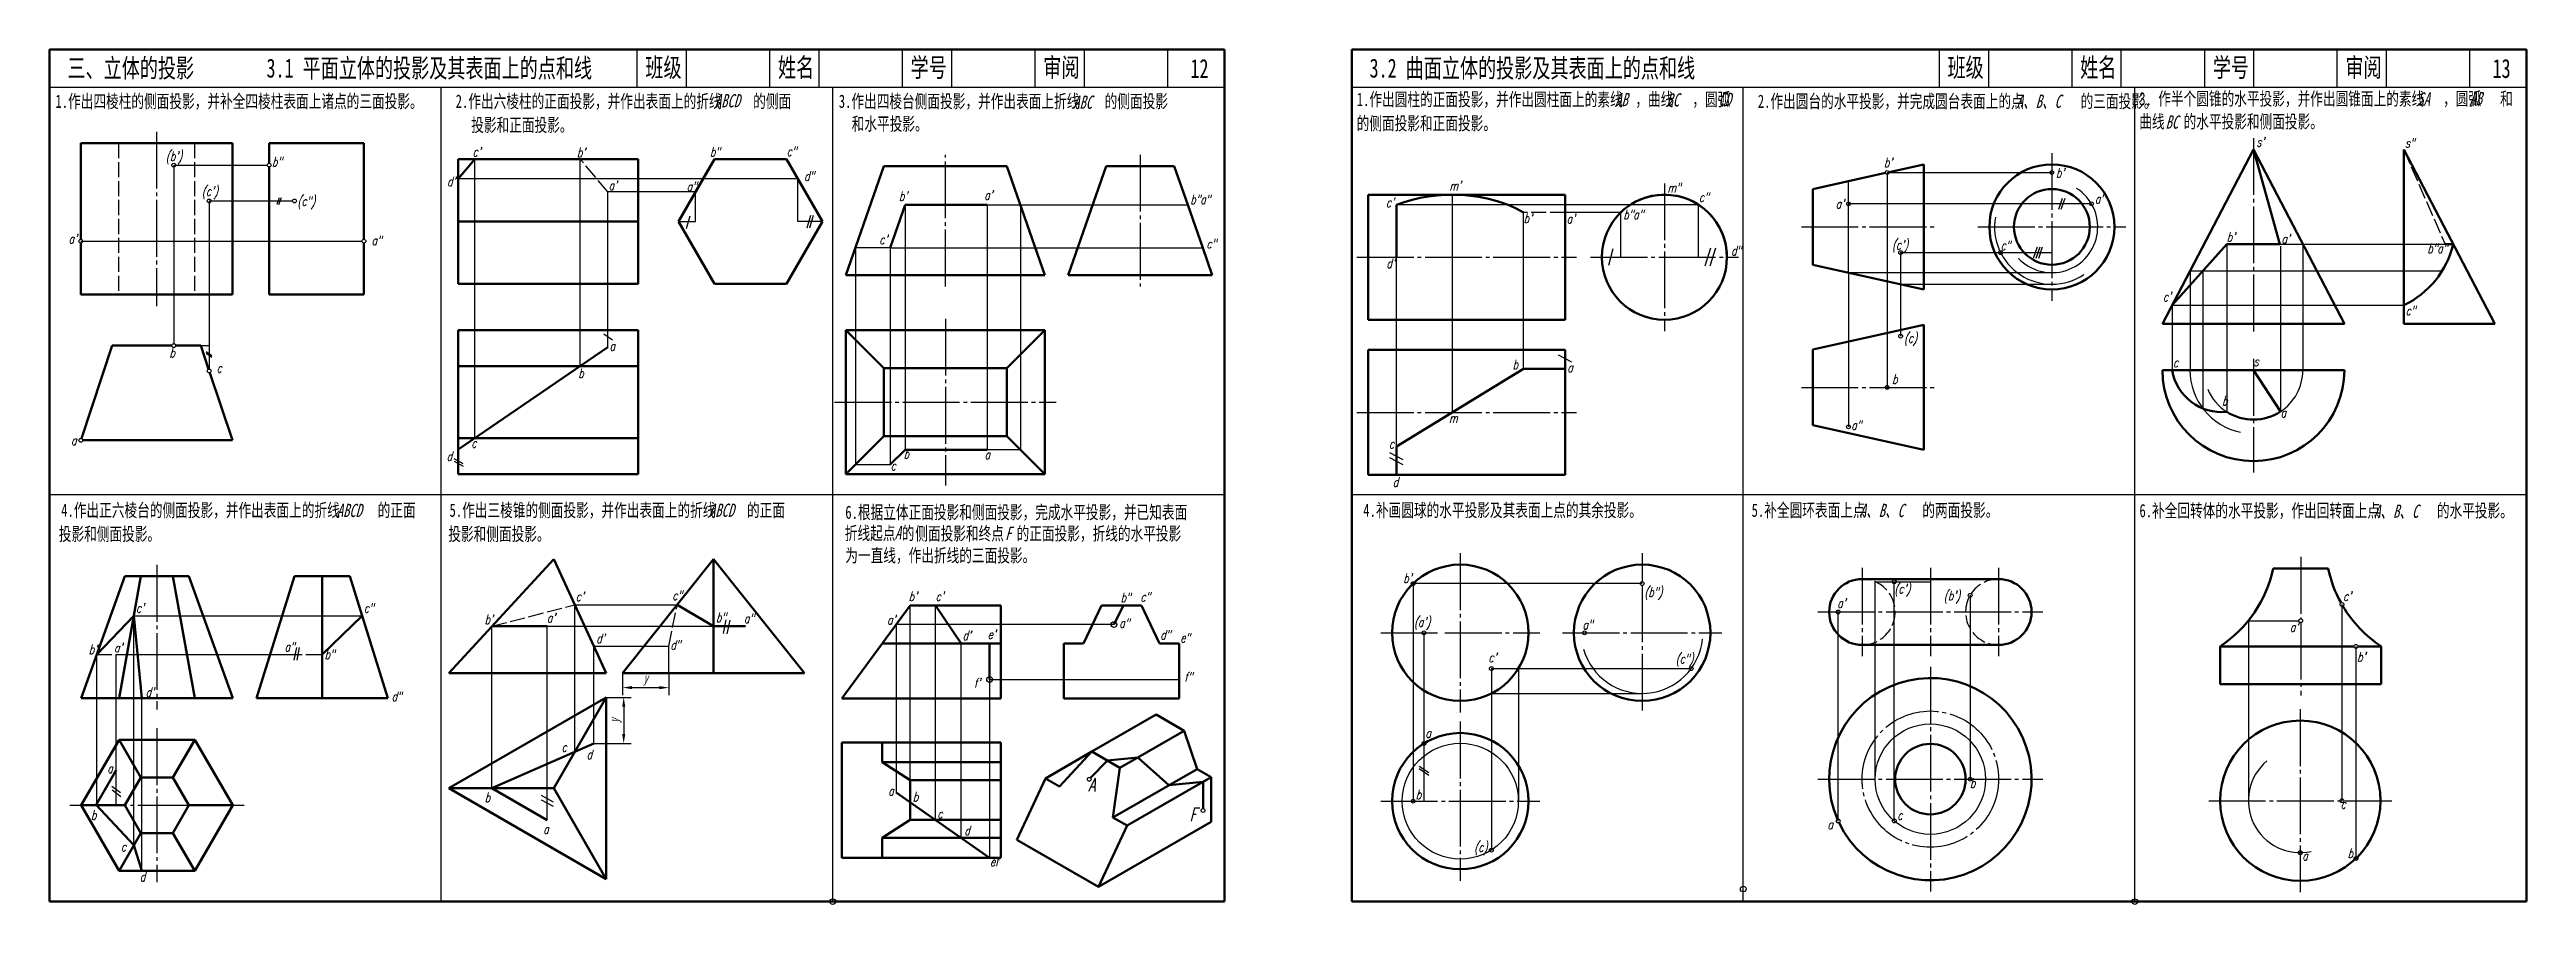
# Model space of a CAD drawing. Header units: millimetres. Extents: x 1821 to 3177, y 368 to 1466.
# Drawn here: x 1838 to 2492, y 1240 to 1466 of the extents above; entities that cross this region are included whole.
import ezdxf

# ---------------------------------------------------------------- set-up
doc = ezdxf.new("R2010")
doc.units = ezdxf.units.MM
doc.header["$PDMODE"] = 33
doc.header["$PDSIZE"] = 1.5
doc.linetypes.add('myCENTER', pattern=[18, 15, -1, 1, -1])
doc.linetypes.add('myHIDDEN', pattern=[5, 4, -1])
doc.layers.get('Defpoints').update_dxf_attribs({"lineweight": 20})
for name, color, linetype, lineweight in [('中心线', 7, 'myCENTER', 25), ('标注', 7, 'Continuous', 25), ('标题文字', 7, 'Continuous', 25), ('答案中心线', 1, 'myCENTER', 25), ('答案作图线1', 5, 'Continuous', 25), ('答案标注', 1, 'Continuous', 25), ('答案粗实线', 1, 'Continuous', 50), ('答案粗实线2', 5, 'Continuous', 50), ('答案细实线', 1, 'Continuous', 25), ('答案虚线', 1, 'myHIDDEN', 25), ('粗实线', 7, 'Continuous', 50), ('细实线', 7, 'Continuous', 25), ('虚线', 7, 'myHIDDEN', 25)]:
    doc.layers.add(name, color=color, linetype=linetype, lineweight=lineweight)
doc.layers.add('题目标注', color=7, linetype='Continuous')
doc.styles.add('style2', font='txt.shx', dxfattribs={"width": 0.7, "oblique": 15})
doc.styles.add('字母标注-2.5号', font='txt.shx', dxfattribs={"width": 0.7, "oblique": 15, "height": 2.5})
doc.styles.add('尺寸文字1-2.5号', font='', dxfattribs={"width": 0.7, "oblique": 15, "height": 2.5})
doc.styles.add('标题字母', font='', dxfattribs={"width": 0.7, "oblique": 15, "height": 3.5})
doc.styles.add('标题汉字1-5号', font='', dxfattribs={"width": 0.7, "height": 5})
doc.styles.add('标题汉字2-3.5号', font='', dxfattribs={"width": 0.7, "height": 3.5})
doc.styles.get('尺寸文字1-2.5号').set_extended_font_data('SimSun')
doc.styles.get('标题字母').set_extended_font_data('FangSong_GB2312')
doc.styles.get('标题汉字1-5号').set_extended_font_data('SimSun')
doc.styles.get('标题汉字2-3.5号').set_extended_font_data('SimSun')
doc.dimstyles.new('尺寸25', dxfattribs={"dimtxt": 2.5, "dimasz": 2.5, "dimexe": 2, "dimexo": 0, "dimgap": 0.5, "dimtad": 1, "dimdec": 0, "dimdsep": 46, "dimtxsty": '尺寸文字1-2.5号', "dimcen": 0, "dimadec": 0, "dimazin": 0, "dimtfac": 1, "dimtdec": 0, "dimtmove": 0, "dimatfit": 3, "dimfxl": 1, "dimarcsym": 0})

msp = doc.modelspace()

# ---------------------------------------------------------------- texts
at = {"layer": '标注', "style": '字母标注-2.5号', "oblique": 15, "width": 0.7}
for s, p in [("(b')", (1868.73, 1436.17)), ("s'", (2420.37, 1439.93)), ('s"', (2459.58, 1439.67)), ("b'", (2322.06, 1434.52)), ("(c')", (1878.24, 1426.92)), ("b'", (2062.17, 1425.63)), ("a'", (2084.66, 1425.9)), ('a"', (2377.74, 1424.9)), ("a'", (1843.05, 1414.34)), ("c'", (2057, 1414.2)), ("(c')", (2324.21, 1412.78)), ("b'", (2412.53, 1414.85)), ("a'", (2426.97, 1414.4)), ('b"a"', (2465.47, 1411.82)), ("c'", (2395.7, 1399.07)), ('c"', (2459.74, 1395.4)), ('a', (1985.79, 1386.03)), ('b', (1977.53, 1378.87)), ('b', (2224.08, 1381.19)), ('a', (2238.54, 1380.37)), ('c', (1949.31, 1360.45)), ('c', (2191.46, 1360.24)), ('d', (1942.78, 1356.94)), ('d', (2192.47, 1350.13)), ('(b")', (2258.86, 1321.1)), ("(b')", (2337.89, 1320.15)), ("c'", (2443.24, 1320)), ("(a')", (2198.08, 1313.17)), ("a'", (2429.2, 1311.83)), ("c'", (2217.71, 1303.82)), ("b'", (2446.94, 1303.96)), ('c', (1973.12, 1280.12)), ('a', (1853.27, 1274.54)), ('d', (1979.73, 1278.19)), ('b', (1952.86, 1266.89)), ('b', (1848.96, 1262.22)), ('c', (2325.6, 1262.17)), ('c', (1856.84, 1253.87)), ('a', (1968.29, 1258.49)), ('a', (2307.17, 1259.73)), ('d', (1861.83, 1245.94))]:
    msp.add_text(s, height=2.5, dxfattribs=at).set_placement(p)
at = {"layer": '标题文字', "width": 0.7}
for s, height, style, p in [('班级', 5, '标题汉字1-5号', (1995.25, 1458.35)), ('姓名', 5, '标题汉字1-5号', (2030.25, 1458.35)), ('学号', 5, '标题汉字1-5号', (2065.25, 1458.35)), ('审阅', 5, '标题汉字1-5号', (2100.25, 1458.35)), ('班级', 5, '标题汉字1-5号', (2338.84, 1458.35)), ('姓名', 5, '标题汉字1-5号', (2373.84, 1458.35)), ('学号', 5, '标题汉字1-5号', (2408.84, 1458.35)), ('审阅', 5, '标题汉字1-5号', (2443.84, 1458.35)), ('三、立体的投影\u3000\u3000\u3000\u30003.1 平面立体的投影及其表面上的点和线', 5, '标题汉字1-5号', (1842.76, 1458.18)), ('12', 5, '标题汉字1-5号', (2139.08, 1458.08)), ('3.2 曲面立体的投影及其表面上的点和线', 5, '标题汉字1-5号', (2186.35, 1458.18)), ('13', 5, '标题汉字1-5号', (2482.67, 1458.08)), ('1.作出四棱柱的侧面投影，并补全四棱柱表面上诸点的三面投影。', 3.5, '标题汉字2-3.5号', (1839.58, 1450.18)), ('2.作出六棱柱的正面投影，并作出表面上的折线     的侧面', 3.5, '标题汉字2-3.5号', (1945.19, 1450.18)), ('3.作出四棱台侧面投影，并作出表面上折线    的侧面投影', 3.5, '标题汉字2-3.5号', (2046.28, 1450.18)), ('1.作出圆柱的正面投影，并作出圆柱面上的素线  ，曲线   ，圆弧', 3.5, '标题汉字2-3.5号', (2182.97, 1450.66)), ('2.作出圆台的水平投影，并完成圆台表面上的点         的三面投影。', 3.5, '标题汉字2-3.5号', (2288.79, 1450.18)), ('3. 作半个圆锥的水平投影，并作出圆锥面上的素线   ，圆弧   和', 3.5, '标题汉字2-3.5号', (2389.45, 1450.83)), ('投影和正面投影。', 3.5, '标题汉字2-3.5号', (1949.29, 1443.89)), ('和水平投影。', 3.5, '标题汉字2-3.5号', (2049.69, 1444.21)), ('的侧面投影和正面投影。', 3.5, '标题汉字2-3.5号', (2182.94, 1444.33)), ('曲线   的水平投影和侧面投影。', 3.5, '标题汉字2-3.5号', (2389.45, 1444.82)), ('投影和侧面投影。', 3.5, '标题汉字2-3.5号', (1840.47, 1335.91)), ('4.作出正六棱台的侧面投影，并作出表面上的折线      的正面', 3.5, '标题汉字2-3.5号', (1841.1, 1342.2)), ('投影和侧面投影。', 3.5, '标题汉字2-3.5号', (1943.24, 1335.91)), ('5.作出三棱锥的侧面投影，并作出表面上的折线     的正面', 3.5, '标题汉字2-3.5号', (1943.56, 1342.2)), ('折线起点 的', 3.5, '标题汉字2-3.5号', (2047.86, 1336.13)), ('6.根据立体正面投影和侧面投影，完成水平投影，并已知表面', 3.5, '标题汉字2-3.5号', (2048, 1341.66)), ('侧面投影和终点  的正面投影，折线的水平投影', 3.5, '标题汉字2-3.5号', (2066.47, 1336.03)), ('4.补画圆球的水平投影及其表面上点的其余投影。', 3.5, '标题汉字2-3.5号', (2184.69, 1342.2)), ('5.补全圆环表面上点         的两面投影。', 3.5, '标题汉字2-3.5号', (2287.15, 1342.2)), ('6.补全回转体的水平投影，作出回转面上点         的水平投影。', 3.5, '标题汉字2-3.5号', (2389.49, 1342.09)), ('为一直线，作出折线的三面投影。', 3.5, '标题汉字2-3.5号', (2048, 1330.25))]:
    msp.add_text(s, height=height, dxfattribs=dict(at, style=style)).set_placement(p)
at = {"layer": '答案标注', "style": '字母标注-2.5号', "oblique": 15, "width": 0.7}
for s, p in [("c'", (1949.68, 1437.34)), ("b'", (1977.17, 1437.17)), ('b"', (2012.28, 1437.34)), ('c"', (2032.52, 1437.46)), ('b"', (1896.73, 1434.72)), ("d'", (1942.94, 1429.5)), ('d"', (2037.14, 1430.92)), ("b'", (2367.46, 1431.78)), ('(c")', (1903.46, 1424.29)), ("a'", (1985.54, 1428.48)), ('a"', (2006.16, 1428.23)), ('b"a"', (2139.03, 1424.75)), ("c'", (2190.67, 1423.96)), ("m'", (2207.44, 1428.39)), ('m"', (2264.96, 1427.84)), ('c"', (2273.28, 1425.34)), ("a'", (2309.35, 1423.62)), ("b'", (2227.02, 1419.8)), ("a'", (2238.35, 1419.66)), ('b"a"', (2253.32, 1420.77)), ('a"', (1922.98, 1413.91)), ('c"', (2143.3, 1413.09)), ('d"', (2281.74, 1411.21)), ('c"', (2352.84, 1412.61)), ("d'", (2190.81, 1407.89)), ('b', (1869.68, 1384.3)), ('(c)', (2327.37, 1388.17)), ('c', (1882.13, 1380.23)), ('b', (2324.23, 1377.33)), ('c', (2398.39, 1381.72)), ('s', (2419.65, 1381.99)), ('b', (2411.31, 1371.63)), ('m', (2207.31, 1367.01)), ('a"', (2313.46, 1365.15)), ('a', (2426.72, 1368.45)), ('a', (1843.7, 1361.13)), ('b', (2063.41, 1357.57)), ('c', (2059.96, 1354.45)), ('a', (2084.77, 1357.4)), ("b'", (2195.24, 1324.74)), ("c'", (1976.89, 1319.95)), ('c"', (2002.38, 1320.21)), ("b'", (2064.74, 1319.97)), ("c'", (2071.84, 1319.97)), ('b"', (2120.63, 1319.66)), ('c"', (2125.88, 1319.82)), ("a'", (2309.75, 1318.17)), ("(c')", (2324.86, 1321.98)), ("c'", (1860.83, 1316.86)), ('c"', (1920.96, 1316.86)), ("b'", (1952.82, 1313.88)), ("a'", (1969.25, 1314.26)), ('b"', (2013.89, 1314.39)), ('a"', (2021.27, 1314.13)), ("a'", (2059.03, 1313.8)), ('a"', (2120.32, 1312.88)), ('a"', (2242.53, 1312.48)), ("b'", (1848.38, 1305.97)), ("a'", (1855.05, 1306.42)), ('a"', (1900.06, 1306.64)), ("d'", (1982.32, 1308.83)), ('d"', (2001.86, 1307.15)), ("d'", (2078.94, 1309.64)), ("e'", (2085.58, 1309.94)), ('d"', (2131.13, 1309.79)), ('e"', (2136.38, 1309.02)), ('b"', (1910.6, 1304.64)), ('f"', (2137.46, 1298.68)), ('(c")', (2267.13, 1303.5)), ("d'", (1863.39, 1294.64)), ('d"', (1928.29, 1293.53)), ("f'", (2081.94, 1297.13)), ('a', (2201.08, 1283.86)), ('a', (2059.33, 1268.59)), ('b', (2065.82, 1267.05)), ('b', (2198.53, 1267.61)), ('b', (2344.77, 1270.65)), ('c', (2072.3, 1262.58)), ('c', (2442.58, 1265.11)), ('d', (2079.41, 1258.1)), ('(c)', (2213.97, 1253.72)), ('ef', (2086.2, 1249.92)), ('a', (2432.45, 1251.49)), ('b', (2444.45, 1252.12))]:
    msp.add_text(s, height=2.5, dxfattribs=at).set_placement(p)
at = {"layer": '细实线', "style": '标题字母', "oblique": 15, "width": 0.7}
for s, p in [('ABCD', (2013.56, 1450.31)), ('ABC', (2108.11, 1449.93)), ('AB', (2251.14, 1450.62)), ('BC', (2264.68, 1450.55)), ('CD', (2278.43, 1450.68)), ('A、B、C', (2357.08, 1450.17)), ('SA', (2462.78, 1450.78)), ('AB', (2476.56, 1450.9)), ('BC', (2396.37, 1444.68)), ('ABCD', (1913.78, 1342.13)), ('ABCD', (2011.99, 1342.19)), ('A、B、C', (2315.66, 1342.13)), ('A、B、C', (2451.38, 1341.93)), ('A', (2061.05, 1336.26)), ('F', (2090.16, 1336.1))]:
    msp.add_text(s, height=3.5, dxfattribs=at).set_placement(p)
at = {"layer": '题目标注', "style": 'style2', "oblique": 15, "width": 0.7}
for s, p in [('A', (2112.05, 1269.71)), ('F', (2138.81, 1261.82))]:
    msp.add_text(s, height=3.5, dxfattribs=at).set_placement(p)

# ---------------------------------------------------------------- blocks, each defined once
blk = doc.blocks.new('*D1')
at = {"layer": 'Defpoints', "color": 0}
for p in [(1984.92, 1294.53), (1981.64, 1282.34), (1989.53, 1282.34)]:
    blk.add_point(p, dxfattribs=at)
at = {"layer": '答案细实线', "color": 0, "lineweight": -2}
for p, q in [((1984.92, 1294.53), (1991.53, 1294.53)), ((1989.53, 1292.03), (1989.53, 1284.84)), ((1981.64, 1282.34), (1991.53, 1282.34))]:
    blk.add_line(p, q, dxfattribs=at)
at = {"layer": '答案细实线', "color": 0}
for points in [[(1989.12, 1292.03), (1989.95, 1292.03), (1989.53, 1294.53)], [(1989.12, 1284.84), (1989.95, 1284.84), (1989.53, 1282.34)]]:
    blk.add_solid(points, dxfattribs=at)
at = {"layer": '答案细实线', "color": 0, "insert": (1987.37, 1288.43), "char_height": 2.5, "attachment_point": 5, "rotation": 90, "style": '尺寸文字1-2.5号'}
blk.add_mtext('y', dxfattribs=at)
blk = doc.blocks.new('*D2')
at = {"layer": 'Defpoints', "color": 0}
for p in [(1989.25, 1300.92), (2001.45, 1300.92), (2001.45, 1297.1)]:
    blk.add_point(p, dxfattribs=at)
at = {"layer": '答案细实线', "color": 0, "lineweight": -2}
for p, q in [((1989.25, 1300.92), (1989.25, 1295.1)), ((2001.45, 1300.92), (2001.45, 1295.1)), ((1991.75, 1297.1), (1998.95, 1297.1))]:
    blk.add_line(p, q, dxfattribs=at)
at = {"layer": '答案细实线', "color": 0}
for points in [[(1991.75, 1297.51), (1991.75, 1296.68), (1989.25, 1297.1)], [(1998.95, 1297.51), (1998.95, 1296.68), (2001.45, 1297.1)]]:
    blk.add_solid(points, dxfattribs=at)
at = {"layer": '答案细实线', "color": 0, "insert": (1995.35, 1299.26), "char_height": 2.5, "attachment_point": 5, "style": '尺寸文字1-2.5号'}
blk.add_mtext('y', dxfattribs=at)

# ---------------------------------------------------------------- dimensions: what is measured, and where the dimension line sits
at = {"layer": '答案细实线'}
dim = msp.add_linear_dim(base=(2001.45, 1297.1), p1=(1989.25, 1300.92), p2=(2001.45, 1300.92), text='y', dimstyle='尺寸25', dxfattribs=at)
dim.commit()
dim.dimension.update_dxf_attribs({"geometry": '*D2', "text_midpoint": (1995.35, 1299.26)})
dim = msp.add_linear_dim(base=(1989.53, 1282.34), p1=(1984.92, 1294.53), p2=(1981.64, 1282.34), angle=90, text='y', dimstyle='尺寸25', dxfattribs=at)
dim.commit()
dim.dimension.update_dxf_attribs({"geometry": '*D1', "text_midpoint": (1987.37, 1288.43)})

# ---------------------------------------------------------------- linework, layer by layer
for p, q in [((1941.36, 1240.59), (1941.36, 1455.59)), ((2044.69, 1240.59), (2044.69, 1455.59)), ((2284.95, 1240.59), (2284.95, 1455.59)), ((2388.28, 1240.59), (2388.28, 1455.59)), ((1838.02, 1348.09), (2148.02, 1348.09)), ((2181.62, 1348.09), (2491.62, 1348.09))]:
    msp.add_line(p, q)
for p in [(2284.95, 1243.92), (2044.69, 1240.59), (2388.28, 1240.59)]:
    msp.add_point(p)
at = {"layer": '中心线'}
for p, q in [((1866.26, 1443.86), (1866.26, 1397.86)), ((2366.39, 1438.25), (2366.39, 1399.25)), ((2419.56, 1442.17), (2419.56, 1390.17)), ((2074.42, 1403.04), (2074.42, 1437.8)), ((2264.15, 1430.25), (2264.15, 1391.25)), ((2300.29, 1418.75), (2335.61, 1418.75)), ((2346.89, 1418.75), (2385.89, 1418.75)), ((2244.65, 1410.75), (2283.65, 1410.75)), ((2074.42, 1394.48), (2074.42, 1350.48)), ((2045.17, 1372.48), (2103.67, 1372.48)), ((2182.98, 1369.75), (2240.98, 1369.75)), ((1866.36, 1329.49), (1866.36, 1291.3)), ((2210.28, 1332.57), (2210.28, 1290.57)), ((2258.27, 1332.57), (2258.27, 1325.06)), ((2316.32, 1328.77), (2316.32, 1305.37)), ((2334.32, 1328.77), (2334.32, 1305.37)), ((2352.32, 1328.77), (2352.32, 1305.37)), ((2432.04, 1331.59), (2432.04, 1315.27)), ((2258.27, 1324.06), (2258.27, 1290.57)), ((2304.62, 1317.07), (2364.02, 1317.07)), ((2432.04, 1314.27), (2432.04, 1294.98)), ((2189.28, 1311.57), (2205.2, 1311.57)), ((2206.2, 1311.57), (2231.28, 1311.57)), ((2237.27, 1311.57), (2279.27, 1311.57)), ((2334.32, 1302.63), (2334.32, 1243.23)), ((2431.94, 1291.39), (2431.94, 1243.07)), ((1866.36, 1286.35), (1866.36, 1245.7)), ((2304.62, 1272.93), (2364.02, 1272.93)), ((1843.36, 1266.03), (1889.36, 1266.03)), ((2407.78, 1267.23), (2456.11, 1267.23))]:
    msp.add_line(p, q, dxfattribs=at)
msp.add_circle((2334.32, 1272.93), 18, dxfattribs=at)
at = {"layer": '答案中心线'}
for p, q in [((2125.81, 1437.8), (2125.81, 1403.04)), ((2182.98, 1410.75), (2240.98, 1410.75)), ((2419.56, 1383.9), (2419.56, 1353.9)), ((2300.29, 1376.37), (2335.61, 1376.37)), ((2210.28, 1288.12), (2210.28, 1246.12)), ((2189.28, 1267.12), (2231.28, 1267.12))]:
    msp.add_line(p, q, dxfattribs=at)
at = {"layer": '答案作图线1'}
for p, q in [((1898.64, 1426.41), (1897.96, 1424.65)), ((1899.14, 1426.41), (1898.42, 1424.56)), ((2369.13, 1426.26), (2368.11, 1423.3)), ((2369.81, 1426.26), (2368.79, 1423.3)), ((2006.98, 1421.56), (2006.02, 1418.21)), ((2038.82, 1421.8), (2037.86, 1418.45)), ((2039.54, 1421.8), (2038.58, 1418.45)), ((2273.15, 1424.58), (2193.48, 1424.58)), ((2252.65, 1422.59), (2237.98, 1422.59)), ((2250.57, 1412.96), (2249.37, 1408.56)), ((2276.34, 1413.09), (2274.83, 1408.38)), ((2277.66, 1413.09), (2276.15, 1408.38)), ((2362.49, 1413.36), (2361.47, 1410.41)), ((2363.18, 1413.36), (2362.15, 1410.41)), ((2363.86, 1413.36), (2362.84, 1410.41)), ((1879.37, 1385.85), (1880.86, 1384.81)), ((1984.25, 1390.51), (1986.55, 1388.93)), ((1879.37, 1385.37), (1880.86, 1384.33)), ((2236.07, 1384.95), (2239.6, 1383.12)), ((1944.7, 1357.6), (1947.1, 1356.27)), ((1944.77, 1356.87), (1947.17, 1355.53)), ((2191.59, 1359.15), (2195.12, 1357.32)), ((2191.59, 1357.83), (2195.12, 1356)), ((2016.52, 1315.03), (2015.75, 1311.41)), ((2017.56, 1314.9), (2016.78, 1311.28)), ((1903.15, 1307.7), (1902.49, 1304.37)), ((1903.93, 1307.7), (1903.26, 1304.37)), ((2199.42, 1276.4), (2201.97, 1274.65)), ((2199.42, 1275.77), (2201.97, 1274.01)), ((1854.44, 1271.09), (1856.72, 1269.39)), ((1854.56, 1270.09), (1856.83, 1268.39)), ((1967.76, 1268.72), (1970.89, 1266.98)), ((1967.76, 1267.5), (1970.9, 1265.76))]:
    msp.add_line(p, q, dxfattribs=at)
at = {"layer": '答案标注'}
for centre in [(1895.98, 1435.07), (1902.67, 1425.59), (1920.98, 1414.98)]:
    msp.add_circle(centre, 0.5, dxfattribs=at)
at = {"layer": '答案粗实线'}
for p, q in [((1895.98, 1440.86), (1920.98, 1440.86)), ((1895.98, 1440.86), (1895.98, 1435.57)), ((1920.98, 1440.86), (1920.98, 1415.48)), ((1895.98, 1434.57), (1895.98, 1400.86)), ((1945.88, 1403.73), (1945.88, 1436.64)), ((1950.27, 1436.64), (1945.88, 1436.64)), ((1993.38, 1436.64), (1978.07, 1436.64)), ((1993.38, 1403.73), (1993.38, 1436.64)), ((2013.49, 1436.64), (2008.49, 1427.98)), ((2032.49, 1436.64), (2013.49, 1436.64)), ((2035.49, 1431.45), (2032.49, 1436.64)), ((2106.81, 1406.04), (2116.81, 1434.8)), ((2116.81, 1434.8), (2134.81, 1434.8)), ((2134.81, 1434.8), (2138.37, 1424.57)), ((2185.98, 1427.25), (2185.98, 1394.25)), ((2185.98, 1427.25), (2237.98, 1427.25)), ((2237.98, 1427.25), (2237.98, 1394.25)), ((1993.38, 1420.19), (1945.88, 1420.19)), ((1920.98, 1414.48), (1920.98, 1400.86)), ((2142.32, 1413.2), (2144.81, 1406.04)), ((2470.14, 1414.17), (2472.28, 1414.17)), ((2144.81, 1406.04), (2106.81, 1406.04)), ((1895.98, 1400.86), (1920.98, 1400.86)), ((1993.38, 1403.73), (1945.88, 1403.73)), ((2185.98, 1394.25), (2237.98, 1394.25)), ((2303.29, 1386.37), (2332.61, 1392.87)), ((2332.61, 1392.87), (2332.61, 1359.87)), ((2303.29, 1386.37), (2303.29, 1366.37)), ((2395.56, 1380.9), (2443.56, 1380.9)), ((2303.29, 1366.37), (2332.61, 1359.87)), ((2013.25, 1330.99), (1989.25, 1300.92)), ((2037.25, 1300.92), (2013.25, 1330.99)), ((2013.25, 1330.99), (2013.25, 1300.92)), ((1902.62, 1326.49), (1892.62, 1294.3)), ((1917.26, 1326.49), (1902.62, 1326.49)), ((1909.94, 1326.49), (1909.94, 1294.3)), ((1920.5, 1316.07), (1917.26, 1326.49)), ((1989.25, 1300.92), (2037.25, 1300.92)), ((1892.62, 1294.3), (1927.26, 1294.3)), ((2047.08, 1282.65), (2089.08, 1282.65)), ((2047.08, 1252.15), (2047.08, 1282.65)), ((2057.73, 1277.4), (2057.73, 1282.65)), ((2089.08, 1282.65), (2089.08, 1252.15)), ((2065.08, 1272.65), (2057.73, 1277.4)), ((2057.73, 1277.4), (2089.08, 1277.4)), ((2065.08, 1262.15), (2065.08, 1272.65)), ((2065.08, 1272.65), (2089.08, 1272.65)), ((2057.73, 1257.4), (2065.08, 1262.15)), ((2065.08, 1262.15), (2089.08, 1262.15)), ((2057.73, 1252.15), (2057.73, 1257.4)), ((2057.73, 1257.4), (2089.08, 1257.4)), ((2089.08, 1252.15), (2047.08, 1252.15))]:
    msp.add_line(p, q, dxfattribs=at)
msp.add_circle((2210.28, 1267.12), 18, dxfattribs=at)
for centre, radius, start, end in [((2448.87, 1419.77), 24.07, 295.51, 346.54788), ((2419.56, 1380.9), 24, 180, 0)]:
    msp.add_arc(centre, radius, start, end, dxfattribs=at)
at = {"layer": '答案粗实线2'}
for p, q in [((1950.27, 1436.64), (1945.88, 1431.45)), ((1978.07, 1436.64), (1950.27, 1436.64)), ((2138.37, 1424.57), (2142.32, 1413.2)), ((2193.48, 1410.75), (2193.48, 1424.58)), ((2419.56, 1380.9), (2426.71, 1369.99)), ((2059.81, 1355.97), (2063.76, 1359.92)), ((2085.4, 1359.92), (2063.76, 1359.92)), ((1850.48, 1305.8), (1860.26, 1316.07)), ((1860.26, 1316.07), (1862.38, 1294.3)), ((1909.94, 1305.8), (1920.5, 1316.07)), ((1927.26, 1294.3), (1920.5, 1316.07)), ((1976.6, 1318.97), (1981.64, 1308.05)), ((2013.25, 1313.31), (2003.66, 1318.97)), ((2061.41, 1313.76), (2065.08, 1318.76)), ((2065.08, 1318.76), (2071.78, 1318.76)), ((2071.78, 1318.76), (2078.57, 1308.76)), ((2118.88, 1313.76), (2121.45, 1318.76)), ((2121.45, 1318.76), (2126.13, 1318.76)), ((2126.13, 1318.76), (2130.88, 1308.76)), ((1954.77, 1313.31), (1969.34, 1313.31)), ((2013.25, 1313.31), (2021.66, 1313.31)), ((2078.57, 1308.76), (2086.08, 1308.76)), ((2086.08, 1308.76), (2086.08, 1299.26)), ((2130.88, 1308.76), (2136.13, 1308.76)), ((2136.13, 1308.76), (2136.13, 1299.26)), ((2061.41, 1269.4), (2086.08, 1252.15))]:
    msp.add_line(p, q, dxfattribs=at)
for centre, radius, start, end in [((2264.15, 1410.75), 16.5, 0, 134.18439), ((2411.22, 1383.13), 13.3, 189.62214, 275.81051), ((2419.56, 1380.9), 13.04, 237.54299, 303.21718)]:
    msp.add_arc(centre, radius, start, end, dxfattribs=at)
msp.add_ellipse((2208.19, 1410.75), major_axis=(-26.96, 0), ratio=0.61194, start_param=3.941226, end_param=5.28932, dxfattribs=at)
at = {"layer": '答案细实线'}
for p, q in [((1870.79, 1435.07), (1870.79, 1387.9)), ((1870.79, 1435.07), (1895.48, 1435.07)), ((2035.49, 1431.45), (1945.88, 1431.45)), ((1950.27, 1362.98), (1950.27, 1436.64)), ((1978.07, 1381.98), (1978.07, 1436.64)), ((2035.49, 1420.19), (2035.49, 1431.45)), ((2322.94, 1433.11), (2322.94, 1376.37)), ((2322.94, 1433.11), (2366.39, 1433.11)), ((1880.16, 1425.59), (1880.16, 1381.21)), ((1880.16, 1425.59), (1902.17, 1425.59)), ((1985.38, 1386.98), (1985.38, 1427.98)), ((2008.49, 1427.98), (1985.38, 1427.98)), ((2008.49, 1420.19), (2008.49, 1427.98)), ((2208.19, 1369.75), (2208.19, 1427.25)), ((2312.71, 1406.66), (2312.71, 1430.84)), ((2376.82, 1424.86), (2312.71, 1424.86)), ((2003.99, 1420.19), (2008.49, 1420.19)), ((2041.99, 1420.19), (2035.49, 1420.19)), ((2063.76, 1424.57), (2063.76, 1359.92)), ((2085.4, 1424.57), (2094.23, 1424.57)), ((2085.4, 1424.57), (2085.4, 1359.92)), ((2094.23, 1424.57), (2094.23, 1359.92)), ((2094.23, 1424.57), (2138.37, 1424.57)), ((2226.98, 1381.25), (2226.98, 1422.59)), ((2252.65, 1410.75), (2252.65, 1422.59)), ((2273.15, 1410.75), (2273.15, 1424.58)), ((1846.26, 1414.98), (1920.48, 1414.98)), ((2059.81, 1413.2), (2050.66, 1413.2)), ((2050.66, 1413.2), (2050.66, 1355.97)), ((2059.81, 1413.2), (2059.81, 1355.97)), ((2059.81, 1413.2), (2142.32, 1413.2)), ((2326.48, 1411.95), (2326.48, 1389.9)), ((2326.48, 1411.95), (2366.39, 1411.95)), ((2412.56, 1414.17), (2412.56, 1369.9)), ((2426.56, 1414.17), (2470.14, 1414.17)), ((2426.71, 1413.65), (2426.71, 1369.99)), ((2428.56, 1414.17), (2432.61, 1414.17)), ((2432.61, 1414.17), (2432.61, 1380.9)), ((2193.48, 1360.75), (2193.48, 1410.75)), ((2366.39, 1406.66), (2312.71, 1406.66)), ((2312.71, 1406.66), (2312.71, 1365.94)), ((2469.34, 1407.1), (2402.84, 1407.1)), ((2402.84, 1407.1), (2402.84, 1380.9)), ((2406.23, 1407.1), (2406.23, 1370.8)), ((2326.48, 1403.61), (2366.39, 1403.61)), ((2398.11, 1398.04), (2398.11, 1380.9)), ((2398.11, 1398.04), (2459.23, 1398.04)), ((1877.93, 1387.4), (1880.16, 1387.4)), ((2094.23, 1359.92), (2085.4, 1359.92)), ((2050.66, 1355.97), (2059.81, 1355.97)), ((2258.29, 1324.56), (2197.83, 1324.56)), ((2197.83, 1324.56), (2197.83, 1267.12)), ((2319.74, 1272.93), (2319.74, 1325.07)), ((2319.74, 1325.07), (2334.32, 1325.07)), ((2324.8, 1261.9), (2324.8, 1325.07)), ((2344.81, 1321.47), (2344.81, 1272.93)), ((1860.26, 1255.47), (1860.26, 1316.07)), ((1860.26, 1316.07), (1920.5, 1316.07)), ((1976.6, 1280.12), (1976.6, 1318.97)), ((1976.6, 1318.97), (2003.66, 1318.97)), ((2118.88, 1313.76), (2061.41, 1313.76)), ((2061.41, 1313.76), (2061.41, 1269.4)), ((2065.08, 1272.65), (2065.08, 1318.76)), ((2071.78, 1262.15), (2071.78, 1318.76)), ((2310.01, 1261.88), (2310.01, 1317.07)), ((2418.23, 1314.77), (2431.54, 1314.77)), ((2418.23, 1314.77), (2418.23, 1267.23)), ((2442.93, 1319.04), (2442.93, 1267.23)), ((1954.77, 1270.53), (1954.77, 1313.31)), ((1969.34, 1262.12), (1969.34, 1313.31)), ((1969.34, 1313.31), (2013.25, 1313.31)), ((1981.64, 1282.34), (1981.64, 1308.05)), ((1981.64, 1308.05), (2001.45, 1308.05)), ((2001.45, 1300.92), (2001.45, 1308.05)), ((2078.57, 1257.4), (2078.57, 1308.76)), ((2086.08, 1308.76), (2086.08, 1252.15)), ((2200.7, 1311.57), (2200.7, 1267.12)), ((2446.62, 1307.98), (2446.62, 1251.98)), ((1850.48, 1266.03), (1850.48, 1305.8)), ((1855.6, 1266.03), (1855.6, 1305.8)), ((1855.6, 1305.8), (1900.67, 1305.8)), ((2218.49, 1302.11), (2271.21, 1302.11)), ((2218.49, 1302.11), (2218.49, 1254.18)), ((2225.6, 1302.11), (2225.6, 1267.12)), ((1862.38, 1248.7), (1862.38, 1294.3)), ((2086.08, 1299.26), (2136.13, 1299.26)), ((2218.49, 1295.55), (2258.27, 1295.55)), ((2047.08, 1282.65), (2047.08, 1252.15)), ((2047.08, 1282.65), (2089.08, 1282.65)), ((2089.08, 1282.65), (2089.08, 1252.15)), ((2047.08, 1252.15), (2089.08, 1252.15))]:
    msp.add_line(p, q, dxfattribs=at)
for centre, radius in [((2366.39, 1433.11), 0.5), ((2312.71, 1424.86), 0.5), ((2352.86, 1411.95), 0.5), ((1870.79, 1387.4), 0.5), ((2326.48, 1389.9), 0.5), ((1880.16, 1380.71), 0.5), ((2322.94, 1376.37), 0.5), ((2312.71, 1365.94), 0.5), ((1846.26, 1362.4), 0.5), ((2197.83, 1324.56), 0.5), ((2324.8, 1325.07), 0.5), ((2310.01, 1317.07), 0.5), ((2243.04, 1311.57), 0.5), ((2271.21, 1302.11), 0.5), ((2210.28, 1267.12), 15.31), ((2200.7, 1282.35), 0.5), ((2334.32, 1272.93), 14.57), ((2344.81, 1272.93), 0.5), ((2197.83, 1267.12), 0.5), ((2442.93, 1267.23), 0.5), ((2218.49, 1254.18), 0.5), ((2431.94, 1253.52), 0.5), ((2446.62, 1251.98), 0.5)]:
    msp.add_circle(centre, radius, dxfattribs=at)
for centre, radius, start, end in [((2366.39, 1418.75), 12.09, 223.41021, 57.30379), ((2366.39, 1418.75), 15.14, 170.09314, 303.63637), ((2419.56, 1380.9), 16.73, 180, 258.216), ((2419.56, 1380.9), 13.04, 303.21718, 0), ((2419.56, 1380.9), 13.04, 202.48702, 237.54299), ((2258.27, 1311.57), 16.02, 195.50778, 353.95321), ((2431.94, 1267.23), 13.71, 129.96047, 282.21326)]:
    msp.add_arc(centre, radius, start, end, dxfattribs=at)
at = {"layer": '答案虚线'}
for p, q in [((2459.23, 1439.17), (2470.14, 1414.17)), ((1985.38, 1427.98), (1978.07, 1436.64)), ((2237.98, 1422.59), (2226.98, 1422.59)), ((1954.77, 1313.31), (1976.6, 1318.97)), ((2001.45, 1308.05), (2003.66, 1318.97)), ((1850.48, 1305.8), (1855.6, 1305.8)), ((1900.67, 1305.8), (1909.94, 1305.8))]:
    msp.add_line(p, q, dxfattribs=at)
at = {"layer": '粗实线'}
for p, q in [((1838.02, 1465.59), (1838.02, 1240.59)), ((2148.02, 1465.59), (1838.02, 1465.59)), ((2148.02, 1240.59), (2148.02, 1465.59)), ((2181.62, 1465.59), (2181.62, 1240.59)), ((2491.62, 1465.59), (2181.62, 1465.59)), ((2491.62, 1240.59), (2491.62, 1465.59)), ((1886.26, 1440.86), (1846.26, 1440.86)), ((1846.26, 1440.86), (1846.26, 1415.48)), ((1886.26, 1400.86), (1886.26, 1440.86)), ((2003.99, 1420.19), (2013.49, 1436.64)), ((2013.49, 1436.64), (2032.49, 1436.64)), ((2032.49, 1436.64), (2041.99, 1420.19)), ((2048.17, 1406.04), (2058.17, 1434.8)), ((2058.17, 1434.8), (2090.67, 1434.8)), ((2100.67, 1406.04), (2090.67, 1434.8)), ((2303.29, 1428.75), (2322.45, 1433)), ((2323.43, 1433.22), (2332.61, 1435.25)), ((2332.61, 1435.25), (2332.61, 1402.25)), ((2303.29, 1428.75), (2303.29, 1408.75)), ((2003.99, 1420.19), (2013.49, 1403.73)), ((2041.99, 1420.19), (2032.49, 1403.73)), ((2059.81, 1413.2), (2063.76, 1424.57)), ((2085.4, 1424.57), (2063.76, 1424.57)), ((1846.26, 1414.48), (1846.26, 1400.86)), ((2048.17, 1406.04), (2100.67, 1406.04)), ((2303.29, 1408.75), (2332.61, 1402.25)), ((1846.26, 1400.86), (1886.26, 1400.86)), ((2013.49, 1403.73), (2032.49, 1403.73)), ((1854.59, 1387.4), (1846.42, 1362.87)), ((1854.59, 1387.4), (1870.29, 1387.4)), ((1871.29, 1387.4), (1877.93, 1387.4)), ((1877.93, 1387.4), (1880, 1381.18)), ((1945.88, 1391.48), (1945.88, 1353.48)), ((1993.38, 1391.48), (1945.88, 1391.48)), ((1945.88, 1359.98), (1985.38, 1386.98)), ((1993.38, 1353.48), (1993.38, 1391.48)), ((2048.17, 1391.48), (2048.17, 1353.48)), ((2100.67, 1391.48), (2048.17, 1391.48)), ((2058.17, 1381.48), (2048.17, 1391.48)), ((2090.67, 1381.48), (2100.67, 1391.48)), ((2100.67, 1353.48), (2100.67, 1391.48)), ((2185.98, 1386.25), (2185.98, 1353.25)), ((2185.98, 1386.25), (2237.98, 1386.25)), ((2237.98, 1386.25), (2237.98, 1353.25)), ((1880.32, 1380.23), (1886.26, 1362.4)), ((1945.88, 1381.98), (1993.38, 1381.98)), ((2090.67, 1381.48), (2058.17, 1381.48)), ((2058.17, 1381.48), (2058.17, 1363.48)), ((2090.67, 1363.48), (2090.67, 1381.48)), ((2193.48, 1360.75), (2226.98, 1381.25)), ((2237.98, 1381.25), (2226.98, 1381.25)), ((1846.76, 1362.4), (1886.26, 1362.4)), ((1945.88, 1362.98), (1993.38, 1362.98)), ((2058.17, 1363.48), (2048.17, 1353.48)), ((2058.17, 1363.48), (2090.67, 1363.48)), ((2090.67, 1363.48), (2100.67, 1353.48)), ((2193.48, 1360.75), (2193.48, 1353.25)), ((1945.88, 1353.48), (1993.38, 1353.48)), ((2048.17, 1353.48), (2100.67, 1353.48)), ((2185.98, 1353.25), (2237.98, 1353.25)), ((1943.35, 1300.92), (1971.06, 1330.99)), ((1971.06, 1330.99), (1976.6, 1318.97)), ((2424.81, 1328.59), (2439.27, 1328.59)), ((1846.36, 1294.3), (1857.9, 1326.49)), ((1856.36, 1294.3), (1862.13, 1326.49)), ((1857.9, 1326.49), (1874.81, 1326.49)), ((1876.36, 1294.3), (1870.58, 1326.49)), ((1886.36, 1294.3), (1874.81, 1326.49)), ((2316.32, 1325.77), (2352.32, 1325.77)), ((2065.08, 1318.76), (2047.08, 1294.26)), ((2115.63, 1318.76), (2110.88, 1308.76)), ((2126.13, 1318.76), (2130.88, 1308.76)), ((1981.64, 1308.05), (1984.92, 1300.92)), ((2316.32, 1308.37), (2352.32, 1308.37)), ((2410.78, 1307.98), (2446.12, 1307.98)), ((2410.78, 1307.98), (2410.78, 1297.98)), ((2447.12, 1307.98), (2453.3, 1307.98)), ((2453.3, 1307.98), (2453.3, 1297.98)), ((1943.35, 1300.92), (1984.92, 1300.92)), ((1846.36, 1294.3), (1886.36, 1294.3)), ((1984.92, 1294.53), (1943.35, 1270.53)), ((1971.06, 1270.53), (1984.92, 1294.53)), ((1984.92, 1246.53), (1984.92, 1294.53)), ((2410.78, 1297.98), (2453.3, 1297.98)), ((1846.36, 1266.03), (1856.36, 1283.35)), ((1856.36, 1283.35), (1876.36, 1283.35)), ((1862.13, 1273.35), (1856.36, 1283.35)), ((1870.58, 1273.35), (1876.36, 1283.35)), ((1876.36, 1283.35), (1886.36, 1266.03)), ((1954.77, 1270.53), (1981.64, 1282.34)), ((1850.33, 1266.19), (1855.6, 1275.3)), ((1857.9, 1266.03), (1862.13, 1273.35)), ((1862.13, 1273.35), (1870.58, 1273.35)), ((1870.58, 1273.35), (1874.81, 1266.03)), ((1943.35, 1270.53), (1984.92, 1246.53)), ((1971.06, 1270.53), (1943.35, 1270.53)), ((1954.77, 1270.53), (1969.34, 1262.12)), ((1971.06, 1270.53), (1984.92, 1246.53)), ((1846.36, 1266.03), (1856.36, 1248.7)), ((1857.9, 1266.03), (1846.36, 1266.03)), ((1850.33, 1266.19), (1860.26, 1255.47)), ((1857.9, 1266.03), (1862.13, 1258.7)), ((1874.81, 1266.03), (1870.58, 1258.7)), ((1874.81, 1266.03), (1886.36, 1266.03)), ((1886.36, 1266.03), (1876.36, 1248.7)), ((1862.13, 1258.7), (1856.36, 1248.7)), ((1860.26, 1255.47), (1862.38, 1248.7)), ((1862.13, 1258.7), (1870.58, 1258.7)), ((1870.58, 1258.7), (1876.36, 1248.7)), ((1856.36, 1248.7), (1876.36, 1248.7)), ((1838.02, 1240.59), (2148.02, 1240.59)), ((2181.62, 1240.59), (2491.62, 1240.59))]:
    msp.add_line(p, q, dxfattribs=at)
at = {"layer": '粗实线', "extrusion": (0, 1, 2.22045e-16)}
for p, q in [((2395.56, 1393.17), (2419.56, 1439.17)), ((2419.56, 1439.17), (2443.56, 1393.17)), ((2426.56, 1414.17), (2419.56, 1439.17)), ((2398.11, 1398.04), (2412.56, 1414.17)), ((2419.56, 1414.17), (2412.56, 1414.17)), ((2419.56, 1414.17), (2426.56, 1414.17)), ((2443.56, 1393.17), (2395.56, 1393.17))]:
    msp.add_line(p, q, dxfattribs=at)
at = {"layer": '粗实线', "extrusion": (2.22045e-16, 1, -4.93038e-32)}
for p, q in [((2459.23, 1439.17), (2459.23, 1393.17)), ((2459.23, 1439.17), (2483.23, 1393.17)), ((2483.23, 1393.17), (2459.23, 1393.17))]:
    msp.add_line(p, q, dxfattribs=at)
at = {"layer": '粗实线', "extrusion": (0, 1, 0)}
for p, q in [((2089.08, 1318.76), (2065.08, 1318.76)), ((2089.08, 1308.76), (2089.08, 1318.76)), ((2126.13, 1318.76), (2115.63, 1318.76)), ((2089.08, 1308.76), (2057.73, 1308.76)), ((2089.08, 1294.26), (2089.08, 1308.76)), ((2105.63, 1308.76), (2105.63, 1294.26)), ((2110.88, 1308.76), (2105.63, 1308.76)), ((2136.13, 1308.76), (2130.88, 1308.76)), ((2136.13, 1294.26), (2136.13, 1308.76)), ((2089.08, 1294.26), (2047.08, 1294.26)), ((2136.13, 1294.26), (2105.63, 1294.26))]:
    msp.add_line(p, q, dxfattribs=at)
at = {"layer": '粗实线', "extrusion": (0, 0.816497, 0.57735)}
for p, q in [((2113.05, 1280.21), (2130.02, 1290)), ((2137.45, 1285.72), (2130.02, 1290)), ((2137.45, 1285.72), (2120.48, 1275.92)), ((2140.81, 1275.61), (2137.45, 1285.72)), ((2113.05, 1280.21), (2100.79, 1273.12)), ((2113.05, 1280.21), (2104.5, 1270.98)), ((2120.48, 1275.92), (2113.05, 1280.21)), ((2118.64, 1262.82), (2120.48, 1275.92)), ((2118.64, 1262.82), (2140.81, 1275.61)), ((2144.52, 1273.47), (2140.81, 1275.61)), ((2100.79, 1273.12), (2093.25, 1256.94)), ((2104.5, 1270.98), (2100.79, 1273.12)), ((2122.35, 1260.67), (2144.52, 1273.47)), ((2144.52, 1273.47), (2144.52, 1261.63)), ((2144.52, 1261.63), (2114.82, 1244.48)), ((2122.35, 1260.67), (2118.64, 1262.82)), ((2114.82, 1244.48), (2093.25, 1256.94)), ((2114.82, 1244.48), (2122.35, 1260.67))]:
    msp.add_line(p, q, dxfattribs=at)
at = {"layer": '粗实线', "extrusion": (0.17436, -0.568506, 0.80399)}
for p, q in [((2117.17, 1277.83, -1.77), (2112.72, 1273.26, -4.04)), ((2125.21, 1278.65, -2.94), (2117.17, 1277.83, -1.77)), ((2133.37, 1271.32, -9.89), (2125.21, 1278.65, -2.94)), ((2142.4, 1272.24, -11.19), (2133.37, 1271.32, -9.89)), ((2142.4, 1265.16, -16.2), (2142.4, 1272.24, -11.19))]:
    msp.add_line(p, q, dxfattribs=at)
at = {"layer": '粗实线'}
for centre, radius in [((2366.39, 1418.75), 16.5), ((2264.15, 1410.75), 16.5), ((2366.39, 1418.75), 10), ((2210.28, 1311.57), 18), ((2258.27, 1311.57), 18), ((2431.94, 1267.23), 21.16), ((2334.32, 1272.93), 9.3)]:
    msp.add_circle(centre, radius, dxfattribs=at)
for centre, radius, start, end in [((2392.54, 1335.48), 33, 303.55731, 347.94646), ((2471.54, 1335.48), 33, 192.05354, 209.01421), ((2316.32, 1317.07), 8.7, 90, 270), ((2352.32, 1317.07), 8.7, 270, 90), ((2471.54, 1335.48), 33, 210.75046, 236.44269), ((2334.32, 1272.93), 26.7, 205.51648, 203.37054)]:
    msp.add_arc(centre, radius, start, end, dxfattribs=at)
at = {"layer": '细实线'}
for p, q in [((1993.02, 1465.59), (1993.02, 1455.59)), ((2006.02, 1465.59), (2006.02, 1455.59)), ((2028.02, 1465.59), (2028.02, 1455.59)), ((2041.02, 1465.59), (2041.02, 1455.59)), ((2063.02, 1465.59), (2063.02, 1455.59)), ((2076.02, 1465.59), (2076.02, 1455.59)), ((2098.02, 1465.59), (2098.02, 1455.59)), ((2111.02, 1465.59), (2111.02, 1455.59)), ((2133.02, 1465.59), (2133.02, 1455.59)), ((2336.62, 1465.59), (2336.62, 1455.59)), ((2349.62, 1465.59), (2349.62, 1455.59)), ((2371.62, 1465.59), (2371.62, 1455.59)), ((2384.62, 1465.59), (2384.62, 1455.59)), ((2406.62, 1465.59), (2406.62, 1455.59)), ((2419.62, 1465.59), (2419.62, 1455.59)), ((2441.62, 1465.59), (2441.62, 1455.59)), ((2454.62, 1465.59), (2454.62, 1455.59)), ((2476.62, 1465.59), (2476.62, 1455.59)), ((2148.02, 1455.59), (1838.02, 1455.59)), ((2491.62, 1455.59), (2181.62, 1455.59))]:
    msp.add_line(p, q, dxfattribs=at)
for centre in [(1870.79, 1435.07), (2322.94, 1433.11), (1880.16, 1425.59), (2376.82, 1424.86), (1846.26, 1414.98), (2326.48, 1411.95), (2258.29, 1324.56), (2344.81, 1321.47), (2432.04, 1314.77), (2442.93, 1319.04), (2200.7, 1311.57), (2446.62, 1307.98), (2218.49, 1302.11), (2112.37, 1272.9, -4.22), (2142.4, 1264.66, -16.55), (2310.01, 1261.88), (2324.8, 1261.9)]:
    msp.add_circle(centre, 0.5, dxfattribs=at)
for p in [(2118.88, 1313.76), (2086.08, 1299.26)]:
    msp.add_point(p, dxfattribs=at)
at = {"layer": '虚线'}
for p, q in [((1856.26, 1440.86), (1856.26, 1400.86)), ((1876.26, 1440.86), (1876.26, 1400.86))]:
    msp.add_line(p, q, dxfattribs=at)
for centre, start, end in [((2316.32, 1317.07), 270, 90), ((2352.32, 1317.07), 152.92898, 270), ((2352.32, 1317.07), 90, 146.34235)]:
    msp.add_arc(centre, 8.7, start, end, dxfattribs=at)

msp.set_redraw_order([(e.dxf.handle, doc.entitydb.next_handle()) for e in msp.query("TEXT MTEXT ATTDEF DIMENSION ARC_DIMENSION")])  # texts and dimensions are drawn at this point

doc.saveas('drawing.dxf')
